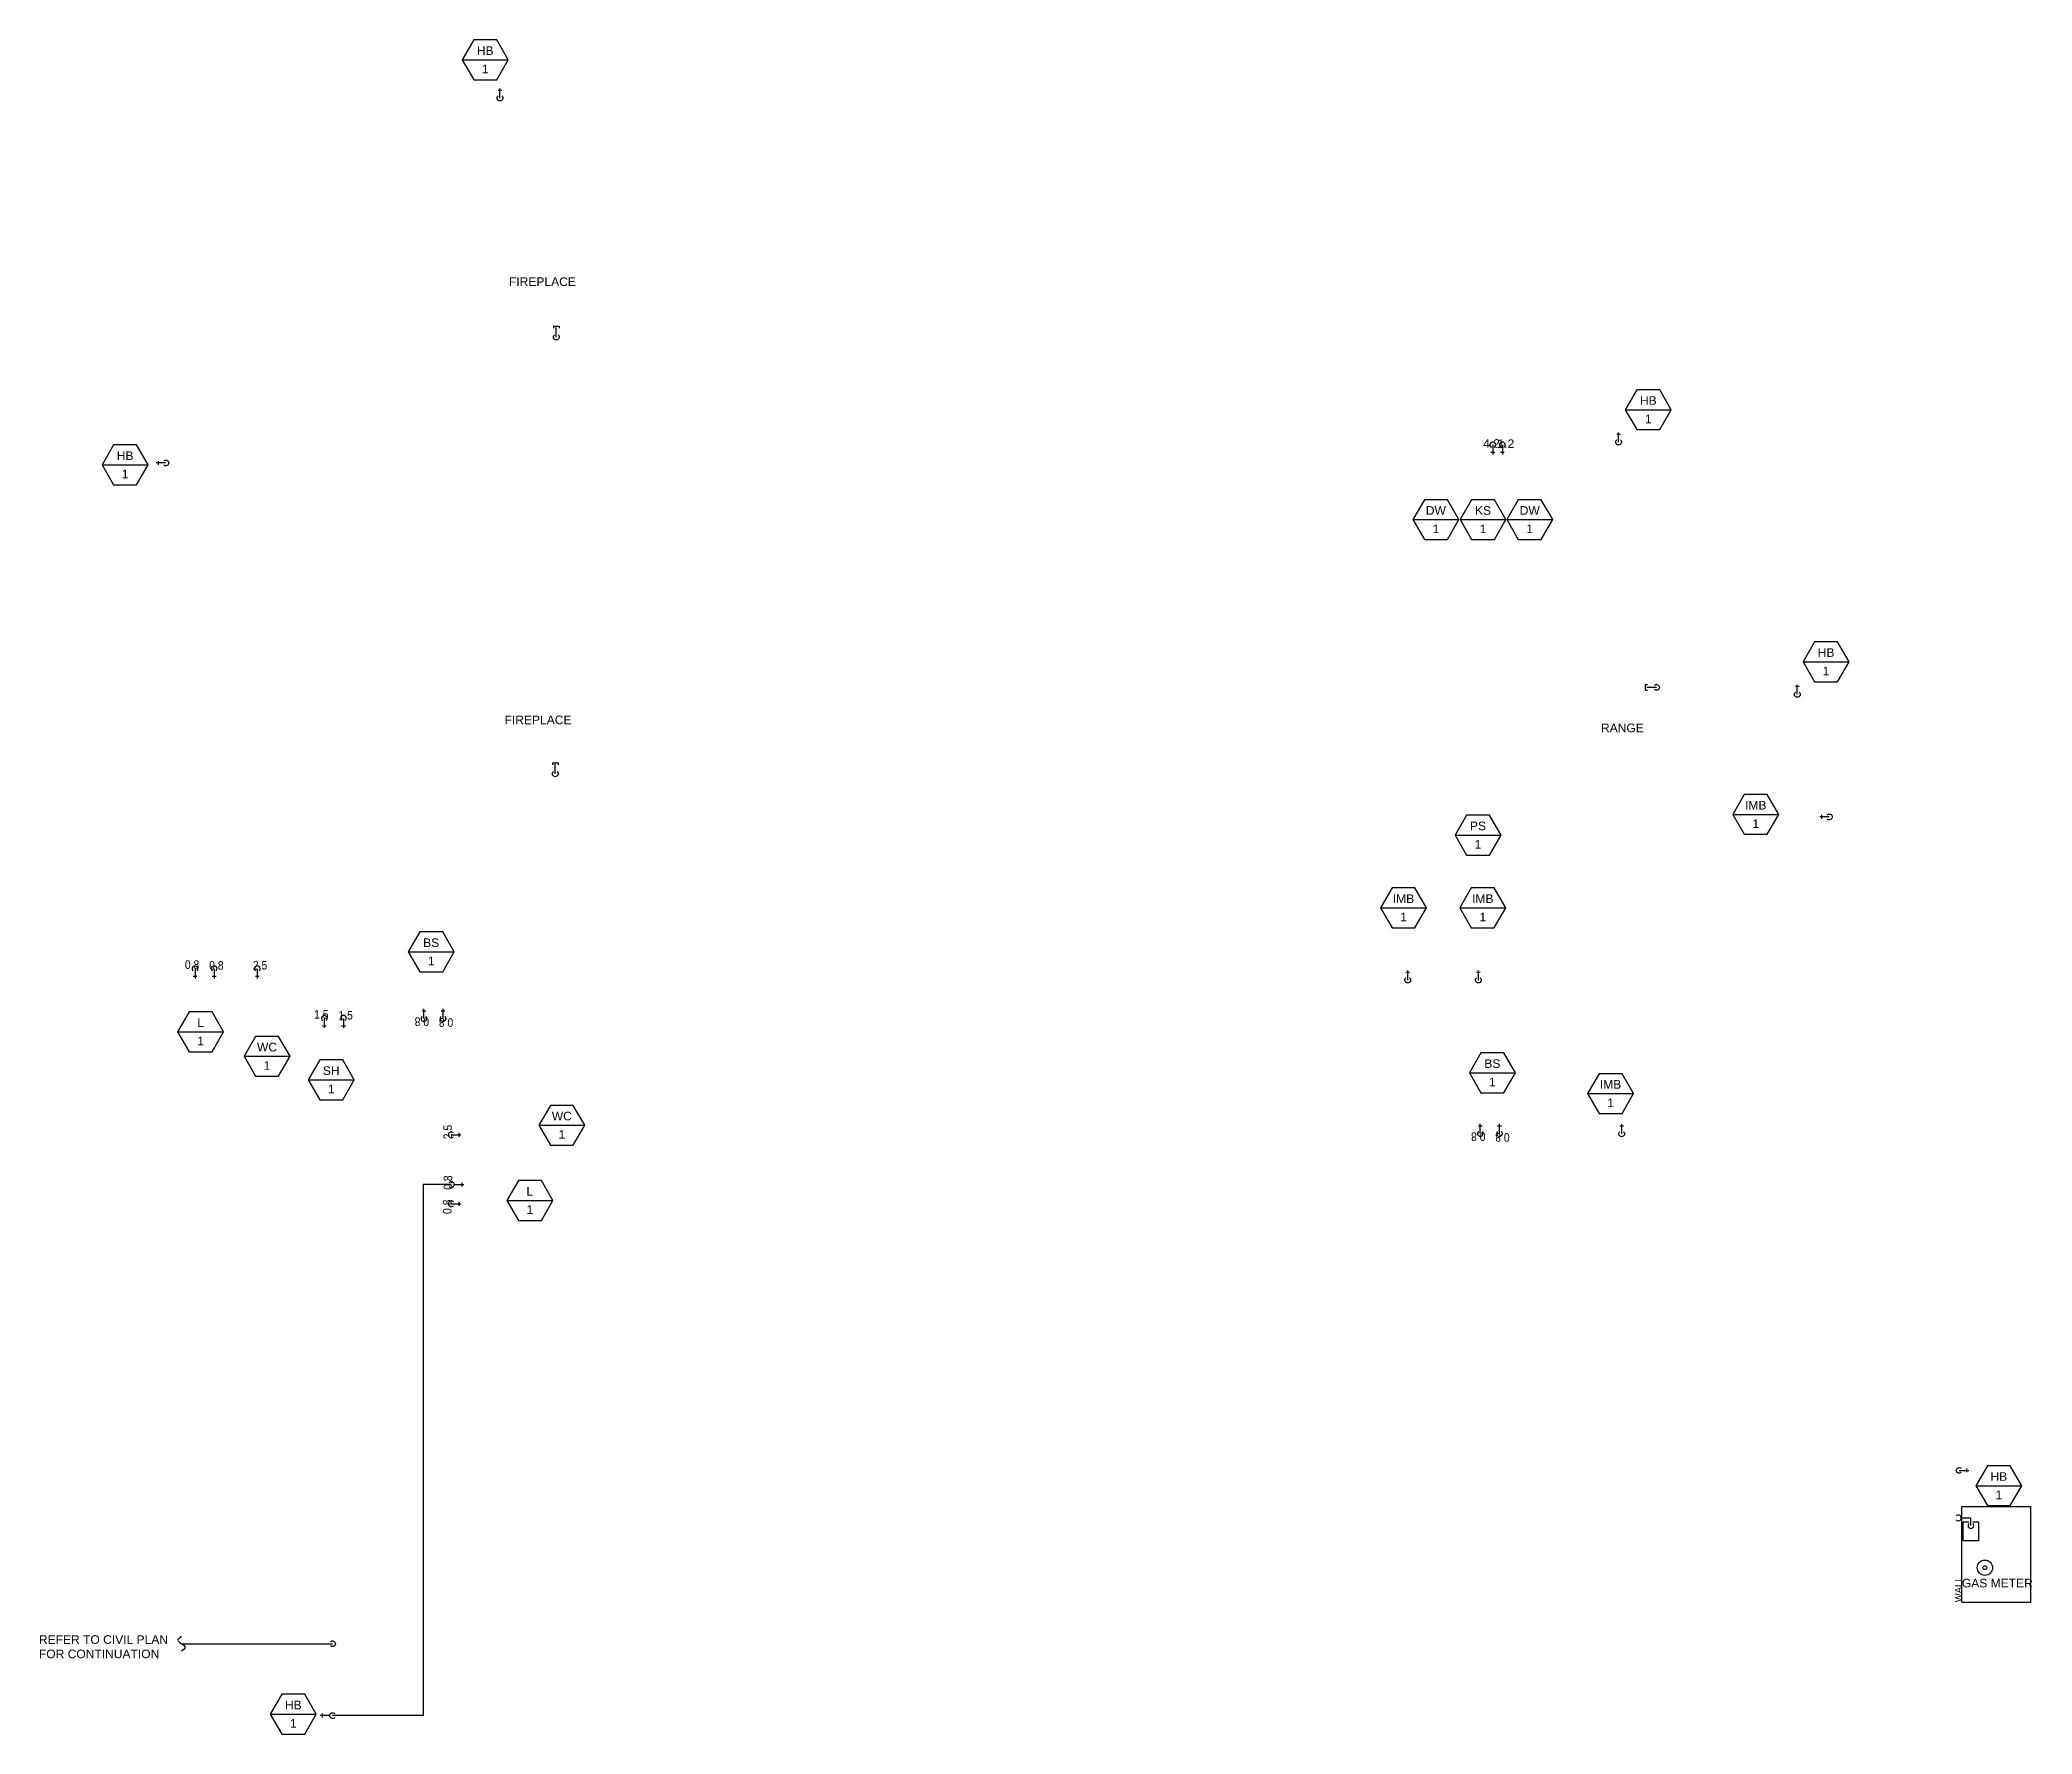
# Model space of a CAD drawing. Extents: x -1929 to 2514, y -3133 to 5867.
# Drawn here: x 1064 to 2104, y 930 to 1815 of the extents above; entities that cross this region are included whole.
import ezdxf
from ezdxf.enums import TextEntityAlignment as Align

# ---------------------------------------------------------------- set-up
doc = ezdxf.new("R2010")
doc.units = 0
doc.header["$LTSCALE"] = 24
doc.header["$MEASUREMENT"] = 0
doc.layers.get('0').update_dxf_attribs({"color": 8})
doc.layers.add('cloud_cw', color=190, linetype='Continuous', plot=False)
doc.layers.add('GEC_NO PLOT', color=7, linetype='Continuous', plot=False)
for name, color, linetype in [('PLUM-4TEXT', 2, 'Continuous'), ('PLUM-CW', 3, 'Cold_Water_Flow'), ('PLUM-DIM-CW-TEXT', 2, 'Continuous'), ('PLUM-DIM-GAS-TEXT', 2, 'Continuous'), ('PLUM-GAS_LP', 151, 'Gas_LP'), ('PLUM-HW', 2, 'Hot_Water_Flow')]:
    doc.layers.add(name, color=color, linetype=linetype)
doc.layers.get('0').freeze()
doc.styles.add('A2', font='arial.ttf', dxfattribs={"height": 4.5})
doc.styles.add('ARC-TEXT', font='arial.ttf', dxfattribs={"width": 0.86, "height": 4.5})
doc.styles.get("Standard").update_dxf_attribs({"font": 'arial.ttf'})
doc.linetypes.add('Cold_Water_Flow', pattern='A,0.875,-0.125,0,-0.125,0.875,-0.125,["CW",Standard,S=0.1,R=0,X=-0.12585,Y=-0.05],-0.1,0.875,[1,GEC_FlowArrow.shx,S=0.0625,R=0,X=0,Y=0],0.5', length=3.6)
doc.linetypes.add('Gas_LP', pattern='A,3.2,-0.25,["G",Standard,S=0.1,R=0,X=-0.12585,Y=-0.05],-0.065', length=3.515)
doc.linetypes.add('Hot_Water_Flow', pattern='A,0.8125,-0.125,0,-0.125,0,-0.125,0.875,-0.125,["HW",Standard,S=0.1,R=0,X=-0.12585,Y=-0.05],-0.1,0.875,[1,GEC_FlowArrow.shx,S=0.0625,R=0,X=0,Y=0],0.5', length=3.6625)

msp = doc.modelspace()

# ---------------------------------------------------------------- texts
at = {"layer": 'cloud_cw', "color": 2, "width": 1.00018}
msp.add_text('4.2', height=4.5, dxfattribs=at).set_placement((1817.7, 1601.8))
at = {"layer": 'cloud_cw', "color": 3, "width": 1.00018}
msp.add_text('1.2', height=4.5, dxfattribs=at).set_placement((1825.2, 1601.7))
at = {"layer": 'cloud_cw', "color": 2, "char_height": 4.5, "attachment_point": 1, "style": 'ARC-TEXT'}
for s, insert in [('0.8', (1139.9, 1334.2)), ('1.5', (1207.4, 1308.2))]:
    msp.add_mtext_dynamic_manual_height_columns(s, width=10.509, gutter_width=22.5, heights=[0], dxfattribs=dict(at, insert=insert))
at = {"layer": 'cloud_cw', "color": 3, "char_height": 4.5, "attachment_point": 1, "style": 'ARC-TEXT'}
for s, insert in [('0.8', (1152.6, 1333.8)), ('2.5', (1175.4, 1333.9)), ('1.5', (1220.1, 1307.8))]:
    msp.add_mtext_dynamic_manual_height_columns(s, width=10.509, gutter_width=22.5, heights=[0], dxfattribs=dict(at, insert=insert))
for s, insert, rotation in [('0.8', (1267.4, 1299.9), 180), ('2.5', (1274.9, 1240.8), 90), ('0.8', (1818.9, 1239.9), 180), ('0.8', (1275, 1214.4), 90)]:
    msp.add_mtext_dynamic_manual_height_columns(s, width=10.509, gutter_width=22.5, heights=[0], dxfattribs=dict(at, insert=insert, rotation=rotation))
at = {"layer": 'cloud_cw', "color": 2, "char_height": 4.5, "attachment_point": 1, "style": 'ARC-TEXT'}
for insert, rotation in [((1280, 1299.5), 180), ((1831.5, 1239.5), 180), ((1274.6, 1201.8), 90)]:
    msp.add_mtext_dynamic_manual_height_columns('0.8', width=10.509, gutter_width=22.5, heights=[0], dxfattribs=dict(at, insert=insert, rotation=rotation))
at = {"layer": 'PLUM-DIM-CW-TEXT', "insert": (1063.7, 975.8), "char_height": 4.5, "width": 88.858, "attachment_point": 4, "style": 'A2'}
msp.add_mtext('REFER TO CIVIL PLAN \\PFOR CONTINUATION', dxfattribs=at)
at = {"layer": 'PLUM-DIM-GAS-TEXT', "char_height": 4.5, "width": 52.472, "attachment_point": 1, "style": 'A2'}
for s, insert in [('FIREPLACE', (1309.1, 1690.8)), ('FIREPLACE', (1306.8, 1462)), ('RANGE', (1879.2, 1457.8)), ('GAS METER', (2067.6, 1011.3))]:
    msp.add_mtext(s, dxfattribs=dict(at, insert=insert))

# ---------------------------------------------------------------- blocks, each defined once
blk = doc.blocks.new('Tag-Equipment')
at = {"color": 0}
blk.add_line((-12, 0), (12, 0), dxfattribs=at)
blk.add_lwpolyline([(-12, 0), (-6, -10.4), (6, -10.4), (12, 0), (6, 10.4), (-6, 10.4)], close=True, dxfattribs=at)
at = {"color": 0, "style": 'A2'}
for tag, p in [('TAG', (0, 4.8)), ('#', (0, -4.8))]:
    blk.add_attdef(tag, text='', height=4.5, dxfattribs=at).set_placement(p, align=Align.MIDDLE_CENTER)
blk = doc.blocks.new('*U77')
at = {"linetype": 'Continuous'}
blk.add_arc((0, 0), 1.5, 131.8103, 48.1897, dxfattribs=at)
blk = doc.blocks.new('*U32')
for p in [(44, 0.2), (40, -4.7)]:
    blk.add_line(p, (44, -4.7))
blk.add_lwpolyline([(42, -5.7), (42, -8.7), (32, -8.7), (32, -0.7), (42, -0.7), (42, -3.7)])
blk.add_arc((40, -4.7), 1.5, 41.8103, 318.1897)
at = {"layer": 'GEC_NO PLOT'}
for p, q in [((0, 0), (0, -36)), ((0, 0), (29, 0)), ((29, 0), (50, 0)), ((50, 0), (50, -36)), ((0, -36), (50, -36))]:
    blk.add_line(p, q, dxfattribs=at)
for radius in [4, 1]:
    blk.add_circle((18, -12), radius, dxfattribs=at)
blk.add_blockref('*U77', (44, 1.8))
at = {"layer": 'GEC_NO PLOT', "style": 'A2'}
blk.add_text('WALL', height=3.5, dxfattribs=at).set_placement((0, 0))
blk = doc.blocks.new('*U66')
at = {"linetype": 'Continuous'}
for p, q in [((-1, 4), (1, 4)), ((0, 0), (0, 5))]:
    blk.add_line(p, q, dxfattribs=at)
blk = doc.blocks.new('*U63')
at = {"linetype": 'Continuous'}
blk.add_arc((0, 0), 1.5, 311.8103, 228.1897, dxfattribs=at)
blk = doc.blocks.new('*U70')
at = {"linetype": 'Continuous'}
blk.add_arc((0, 0), 1.5, 41.8103, 318.1897, dxfattribs=at)
blk = doc.blocks.new('*U71')
at = {"linetype": 'Continuous'}
for p, q in [((0, 0), (5, 0)), ((4, 1), (4, -1))]:
    blk.add_line(p, q, dxfattribs=at)
blk = doc.blocks.new('*U6')
at = {"linetype": 'Continuous'}
blk.add_spline([(-3.7, 0), (-1.9, 1.9), (0, 0), (1.9, -1.9), (3.8, 0)], degree=3, dxfattribs=at)
blk = doc.blocks.new('*U96')
at = {"linetype": 'Continuous'}
blk.add_arc((0, 0), 1.5, 221.8103, 138.1897, dxfattribs=at)
blk = doc.blocks.new('*U28')
at = {"linetype": 'Continuous'}
blk.add_arc((0, 0), 1.5, 41.8103, 318.1897, dxfattribs=at)
blk = doc.blocks.new('*U21')
at = {"linetype": 'Continuous'}
for p, q in [((0, 0), (5, 0)), ((5.7, 1.5), (4.7, 1.5)), ((5.7, -1.5), (5.7, 1.5)), ((5.7, -1.5), (4.7, -1.5))]:
    blk.add_line(p, q, dxfattribs=at)

# ---------------------------------------------------------------- linework, layer by layer
at = {"layer": 'PLUM-CW'}
for points in [[(1279, 1217.1), (1264.3, 1217.1), (1264.3, 939.9), (1217, 939.9)], [(1138.2, 977.4), (1217, 977.4)]]:
    msp.add_lwpolyline(points, dxfattribs=at)

# ---------------------------------------------------------------- block references
at = {"layer": 'PLUM-4TEXT'}
for p, values in [((1793, 1564.3), {'TAG': 'DW', '#': '1'}), ((1817.6, 1564.3), {'TAG': 'KS', '#': '1'}), ((1842, 1564.3), {'TAG': 'DW', '#': '1'}), ((1815, 1399.6), {'TAG': 'PS', '#': '1'}), ((1268.5, 1338.6), {'TAG': 'BS', '#': '1'}), ((1148.1, 1296.9), {'TAG': 'L', '#': '1'}), ((1182.8, 1284.1), {'TAG': 'WC', '#': '1'}), ((1216.3, 1271.8), {'TAG': 'SH', '#': '1'}), ((1822.5, 1275.5), {'TAG': 'BS', '#': '1'}), ((1336.7, 1248.1), {'TAG': 'WC', '#': '1'}), ((1320, 1208.8), {'TAG': 'L', '#': '1'})]:
    msp.add_blockref('Tag-Equipment', p, dxfattribs=at).add_auto_attribs(values)
at = {"layer": 'PLUM-CW', "xscale": -1}
for name, p in [('*U66', (1304.4, 1784.4)), ('*U77', (1304.4, 1784.4)), ('*U77', (1888.4, 1604.8)), ('*U66', (1888.4, 1604.8)), ('*U66', (1981.7, 1473.1)), ('*U77', (1981.7, 1473.1)), ('*U77', (1778.3, 1323.9)), ('*U66', (1778.3, 1323.9)), ('*U77', (1815.2, 1323.9)), ('*U66', (1815.2, 1323.9)), ('*U66', (1890, 1243.6)), ('*U77', (1890, 1243.6))]:
    msp.add_blockref(name, p, dxfattribs=at)
at = {"layer": 'PLUM-CW'}
for name, p, rotation in [('*U70', (1827.7, 1603.3), 270), ('*U71', (1827.7, 1603.3), 270), ('*U70', (1155.2, 1329.8), 270), ('*U71', (1155.2, 1329.8), 270), ('*U66', (1177.7, 1329.8), 180), ('*U70', (1222.7, 1303.9), 270), ('*U71', (1222.7, 1303.9), 270), ('*U70', (1264.7, 1303.8), 89.99999999999999), ('*U71', (1264.7, 1303.8), 89.99999999999999), ('*U71', (1816.2, 1243.8), 89.99999999999999), ('*U63', (1279, 1243.1), 90.00000000000001), ('*U66', (1279, 1243.1), 270), ('*U70', (1816.2, 1243.8), 89.99999999999999)]:
    msp.add_blockref(name, p, dxfattribs=dict(at, rotation=rotation))
at = {"layer": 'PLUM-CW', "xscale": -1}
for name, p, rotation in [('*U66', (1130, 1593.9), 90), ('*U77', (1130, 1593.9), 90), ('*U66', (1998.4, 1409.1), 90), ('*U77', (1998.4, 1409.1), 90), ('*U77', (2066.2, 1067.9), 270), ('*U66', (2066.2, 1067.9), 270), ('*U6', (1138.2, 977.4), 90), ('*U77', (1217, 977.4), 90), ('*U66', (1215.5, 939.9), 90), ('*U63', (1217, 939.9), 90)]:
    msp.add_blockref(name, p, dxfattribs=dict(at, rotation=rotation))
at = {"layer": 'PLUM-CW'}
for name, p in [('*U63', (1177.7, 1329.8)), ('*U96', (1279, 1217.1)), ('*U71', (1280.5, 1217.1))]:
    msp.add_blockref(name, p, dxfattribs=at)
at = {"layer": 'PLUM-DIM-CW-TEXT'}
for p, values in [((1296.7, 1804.4), {'TAG': 'HB', '#': '1'}), ((1903.9, 1621.7), {'TAG': 'HB', '#': '1'}), ((1108.7, 1592.9), {'TAG': 'HB', '#': '1'}), ((1996.7, 1490.1), {'TAG': 'HB', '#': '1'}), ((1960, 1410.4), {'TAG': 'IMB', '#': '1'}), ((1776.1, 1361.6), {'TAG': 'IMB', '#': '1'}), ((1817.5, 1361.6), {'TAG': 'IMB', '#': '1'}), ((1884.2, 1264.6), {'TAG': 'IMB', '#': '1'}), ((2086.9, 1059.9), {'TAG': 'HB', '#': '1'}), ((1196.5, 940.6), {'TAG': 'HB', '#': '1'})]:
    msp.add_blockref('Tag-Equipment', p, dxfattribs=at).add_auto_attribs(values)
at = {"layer": 'PLUM-GAS_LP', "xscale": -1, "rotation": 270}
for name, p in [('*U21', (1333.8, 1659.6)), ('*U28', (1333.8, 1659.6)), ('*U21', (1333.3, 1431.6)), ('*U28', (1333.3, 1431.6))]:
    msp.add_blockref(name, p, dxfattribs=at)
at = {"layer": 'PLUM-GAS_LP', "xscale": -1}
for name in ['*U21', '*U28']:
    msp.add_blockref(name, (1908.2, 1476.7), dxfattribs=at)
at = {"layer": 'PLUM-GAS_LP', "rotation": 90}
msp.add_blockref('*U32', (2067.6, 999.1), dxfattribs=at)
at = {"layer": 'PLUM-HW'}
for name, p, rotation in [('*U70', (1822.7, 1603.3), 270), ('*U71', (1822.7, 1603.3), 270), ('*U70', (1145.2, 1329.8), 270), ('*U71', (1145.2, 1329.8), 270), ('*U70', (1212.7, 1303.9), 270), ('*U71', (1212.7, 1303.9), 270), ('*U70', (1274.7, 1303.8), 89.99999999999999), ('*U71', (1274.7, 1303.8), 89.99999999999999), ('*U71', (1826.2, 1243.8), 89.99999999999999), ('*U70', (1826.2, 1243.8), 89.99999999999999)]:
    msp.add_blockref(name, p, dxfattribs=dict(at, rotation=rotation))
for name in ['*U70', '*U71']:
    msp.add_blockref(name, (1279, 1207.1), dxfattribs=at)

msp.set_redraw_order([(e.dxf.handle, doc.entitydb.next_handle()) for e in msp.query("TEXT MTEXT ATTDEF DIMENSION ARC_DIMENSION")])  # texts and dimensions are drawn at this point

doc.saveas('drawing.dxf')
